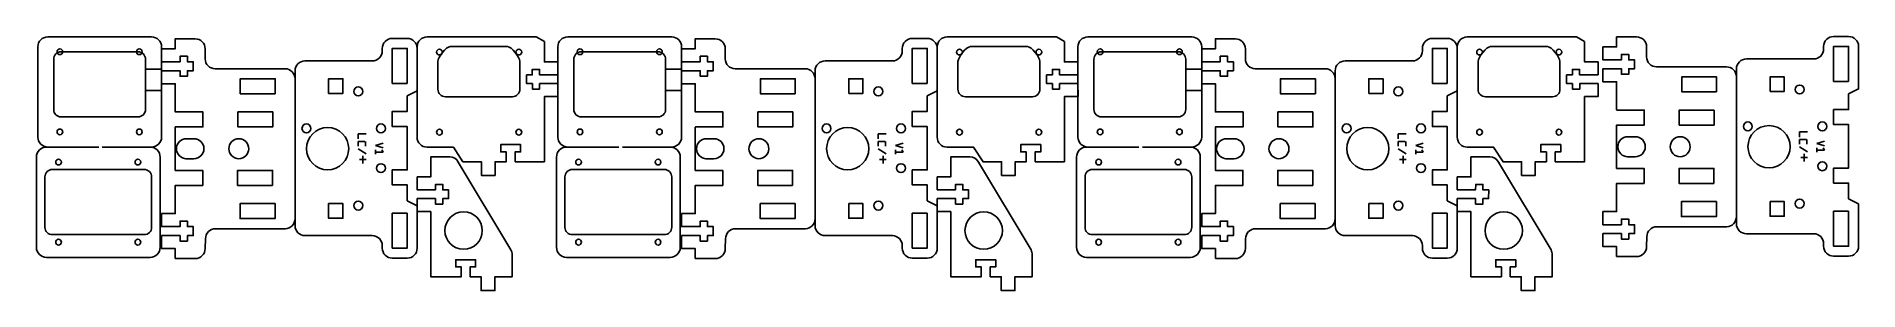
# Model space of a CAD drawing. Extents: x -203 to 531, y 132 to 234.
import ezdxf

# ---------------------------------------------------------------- set-up
doc = ezdxf.new("R2010")
doc.units = 0
doc.header["$MEASUREMENT"] = 0
doc.layers.add('LAYER_1_0', color=160, linetype='Continuous')

msp = doc.modelspace()

# ---------------------------------------------------------------- linework, layer by layer
at = {"layer": 'LAYER_1_0', "color": 1}
for p, q in [((-159.45, 220.89), (-152.99, 220.89)), ((50.09, 220.89), (56.55, 220.89)), ((259.64, 220.89), (266.09, 220.89)), ((-159.45, 212.35), (-152.99, 212.35)), ((50.09, 212.35), (56.55, 212.35)), ((259.64, 212.35), (266.09, 212.35)), ((-139.91, 192.92), (-143.06, 192.92)), ((-70.6, 194.92), (-73.78, 194.92)), ((-73.78, 194.92), (-73.78, 192.8)), ((-71.04, 191.8), (-73.78, 191.8)), ((-73.78, 191.8), (-73.78, 189.95)), ((-70.79, 191.8), (-70.79, 189.95)), ((-63.71, 191.15), (-66.76, 190.19)), ((69.63, 192.92), (66.48, 192.92)), ((138.94, 194.92), (135.76, 194.92)), ((135.76, 194.92), (135.76, 192.8)), ((138.5, 191.8), (135.76, 191.8)), ((135.76, 191.8), (135.76, 189.95)), ((138.75, 191.8), (138.75, 189.95)), ((145.83, 191.15), (142.78, 190.19)), ((279.17, 192.92), (276.03, 192.92)), ((348.48, 194.92), (345.31, 194.92)), ((345.31, 194.92), (345.31, 192.8)), ((348.04, 191.8), (345.31, 191.8)), ((345.31, 191.8), (345.31, 189.95)), ((348.29, 191.8), (348.29, 189.95)), ((355.37, 191.15), (352.33, 190.19)), ((440.84, 193.7), (437.7, 193.7)), ((510.15, 195.7), (506.98, 195.7)), ((506.98, 195.7), (506.98, 193.59)), ((509.71, 192.59), (506.98, 192.59)), ((506.98, 192.59), (506.98, 190.73)), ((509.96, 192.59), (509.96, 190.73)), ((517.04, 191.93), (514, 190.97)), ((517.04, 190.02), (514, 190.97)), ((-139.95, 184.87), (-143.25, 184.87)), ((-73.78, 188.82), (-70.6, 186.78)), ((-70.6, 184.51), (-73.23, 184.51)), ((-71.85, 186.03), (-71.85, 182.88)), ((-63.71, 189.23), (-66.76, 190.19)), ((-66.76, 188.42), (-66.76, 187.54)), ((-63.71, 187.54), (-66.76, 187.54)), ((-66.76, 187.54), (-66.76, 186.66)), ((-64.25, 188.42), (-63.71, 187.54)), ((69.59, 184.87), (66.29, 184.87)), ((135.76, 188.82), (138.94, 186.78)), ((138.94, 184.51), (136.31, 184.51)), ((137.69, 186.03), (137.69, 182.88)), ((145.83, 189.23), (142.78, 190.19)), ((142.78, 188.42), (142.78, 187.54)), ((145.83, 187.54), (142.78, 187.54)), ((142.78, 187.54), (142.78, 186.66)), ((145.29, 188.42), (145.83, 187.54)), ((279.13, 184.87), (275.83, 184.87)), ((345.31, 188.82), (348.48, 186.78)), ((348.48, 184.51), (345.85, 184.51)), ((347.23, 186.03), (347.23, 182.88)), ((355.37, 189.23), (352.33, 190.19)), ((352.33, 188.42), (352.33, 187.54)), ((355.37, 187.54), (352.33, 187.54)), ((352.33, 187.54), (352.33, 186.66)), ((354.83, 188.42), (355.37, 187.54)), ((440.8, 185.66), (437.5, 185.66)), ((506.98, 189.6), (510.15, 187.56)), ((510.15, 185.3), (507.52, 185.3)), ((508.9, 186.81), (508.9, 183.67)), ((514, 189.2), (514, 188.32)), ((517.04, 188.32), (514, 188.32)), ((514, 188.32), (514, 187.44)), ((516.5, 189.2), (517.04, 188.32))]:
    msp.add_line(p, q, dxfattribs=at)
for points in [[(-54.02, 215.18), (-54.02, 229.25), (-60.05, 229.25), (-60.05, 215.18), (-54.02, 215.18)], [(155.52, 215.18), (155.52, 229.25), (149.49, 229.25), (149.49, 215.18), (155.52, 215.18)], [(365.06, 215.18), (365.06, 229.25), (359.03, 229.25), (359.03, 215.18), (365.06, 215.18)], [(526.73, 215.96), (526.73, 230.04), (520.7, 230.04), (520.7, 215.96), (526.73, 215.96)], [(-107.2, 210.99), (-107.2, 217.02), (-121.27, 217.02), (-121.27, 210.99), (-107.2, 210.99)], [(102.34, 210.99), (102.34, 217.02), (88.27, 217.02), (88.27, 210.99), (102.34, 210.99)], [(311.88, 210.99), (311.88, 217.02), (297.81, 217.02), (297.81, 210.99), (311.88, 210.99)], [(473.55, 211.78), (473.55, 217.81), (459.48, 217.81), (459.48, 211.78), (473.55, 211.78)], [(-108.19, 203.66), (-122.26, 203.66), (-122.26, 197.63), (-108.19, 197.63), (-108.19, 203.66)], [(101.35, 203.66), (87.28, 203.66), (87.28, 197.63), (101.35, 197.63), (101.35, 203.66)], [(310.89, 203.66), (296.82, 203.66), (296.82, 197.63), (310.89, 197.63), (310.89, 203.66)], [(472.56, 204.44), (458.49, 204.44), (458.49, 198.41), (472.56, 198.41), (472.56, 204.44)], [(-108.26, 174.12), (-108.26, 180.15), (-122.33, 180.15), (-122.33, 174.12), (-108.26, 174.12)], [(101.28, 174.12), (101.28, 180.15), (87.21, 180.15), (87.21, 174.12), (101.28, 174.12)], [(310.82, 174.12), (310.82, 180.15), (296.75, 180.15), (296.75, 174.12), (310.82, 174.12)], [(472.49, 174.9), (472.49, 180.93), (458.42, 180.93), (458.42, 174.9), (472.49, 174.9)], [(-107.27, 166.78), (-121.34, 166.78), (-121.34, 160.75), (-107.27, 160.75), (-107.27, 166.78)], [(-54.02, 162.92), (-54.02, 148.85), (-60.05, 148.85), (-60.05, 162.92), (-54.02, 162.92)], [(102.27, 166.78), (88.2, 166.78), (88.2, 160.75), (102.27, 160.75), (102.27, 166.78)], [(155.52, 162.92), (155.52, 148.85), (149.49, 148.85), (149.49, 162.92), (155.52, 162.92)], [(311.81, 166.78), (297.74, 166.78), (297.74, 160.75), (311.81, 160.75), (311.81, 166.78)], [(365.06, 162.92), (365.06, 148.85), (359.03, 148.85), (359.03, 162.92), (365.06, 162.92)], [(473.48, 167.57), (459.41, 167.57), (459.41, 161.54), (473.48, 161.54), (473.48, 167.57)], [(526.73, 163.71), (526.73, 149.64), (520.7, 149.64), (520.7, 163.71), (526.73, 163.71)]]:
    msp.add_lwpolyline(points, dxfattribs=at)
for points in [[(-85.68, 211.15), (-79.92, 211.15), (-79.92, 217.02), (-85.68, 217.02)], [(123.86, 211.15), (129.62, 211.15), (129.62, 217.02), (123.86, 217.02)], [(333.4, 211.15), (339.16, 211.15), (339.16, 217.02), (333.4, 217.02)], [(495.08, 211.93), (500.83, 211.93), (500.83, 217.81), (495.08, 217.81)], [(-85.68, 166.79), (-79.92, 166.79), (-79.92, 160.91), (-85.68, 160.91)], [(123.86, 166.79), (129.62, 166.79), (129.62, 160.91), (123.86, 160.91)], [(333.4, 166.79), (339.16, 166.79), (339.16, 160.91), (333.4, 160.91)], [(495.08, 167.57), (500.83, 167.57), (500.83, 161.7), (495.08, 161.7)]]:
    msp.add_lwpolyline(points, close=True, dxfattribs=at)
for centre, radius in [((-193.95, 227.9), 1.15), ((-161.95, 227.9), 1.15), ((-41.04, 227.78), 1.15), ((-9.04, 227.78), 1.15), ((15.6, 227.9), 1.15), ((47.6, 227.9), 1.15), ((168.5, 227.78), 1.15), ((200.5, 227.78), 1.15), ((225.14, 227.9), 1.15), ((257.14, 227.9), 1.15), ((378.04, 227.78), 1.15), ((410.04, 227.78), 1.15), ((-73.74, 211.94), 1.8), ((135.8, 211.94), 1.8), ((345.34, 211.94), 1.8), ((507.01, 212.72), 1.8), ((-94.61, 197.05), 1.8), ((-64.61, 197.05), 1.8), ((114.93, 197.05), 1.8), ((144.93, 197.05), 1.8), ((324.47, 197.05), 1.8), ((354.47, 197.05), 1.8), ((486.14, 197.84), 1.8), ((516.14, 197.84), 1.8), ((-193.95, 195.66), 1.15), ((-161.95, 195.66), 1.15), ((-121.87, 188.89), 4.02), ((-86.07, 188.9), 8.5), ((-41.04, 195.53), 1.15), ((-9.04, 195.53), 1.15), ((15.6, 195.66), 1.15), ((47.6, 195.66), 1.15), ((87.68, 188.89), 4.02), ((123.47, 188.9), 8.5), ((168.5, 195.53), 1.15), ((200.5, 195.53), 1.15), ((225.14, 195.66), 1.15), ((257.14, 195.66), 1.15), ((297.22, 188.89), 4.02), ((333.01, 188.9), 8.5), ((378.04, 195.53), 1.15), ((410.04, 195.53), 1.15), ((458.89, 189.68), 4.02), ((494.68, 189.69), 8.5), ((-194.5, 183.51), 1.15), ((-162.5, 183.51), 1.15), ((15.04, 183.51), 1.15), ((47.04, 183.51), 1.15), ((224.58, 183.51), 1.15), ((256.58, 183.51), 1.15), ((516.14, 181.84), 1.8), ((-64.61, 181.05), 1.8), ((144.93, 181.05), 1.8), ((354.47, 181.05), 1.8), ((-73.74, 166), 1.8), ((-31.29, 155.93), 7.54), ((135.8, 166), 1.8), ((178.25, 155.93), 7.54), ((345.34, 166), 1.8), ((387.79, 155.93), 7.54), ((507.01, 166.78), 1.8), ((-194.5, 151.26), 1.15), ((-162.5, 151.26), 1.15), ((15.04, 151.26), 1.15), ((47.04, 151.26), 1.15), ((224.58, 151.26), 1.15), ((256.58, 151.26), 1.15)]:
    msp.add_circle(centre, radius, dxfattribs=at)
at = {"layer": 'LAYER_1_0', "color": 7}
for points, knots in [([(-176.88, 189.55), (-176.88, 189.55), (-156.99, 189.55), (-156.99, 189.55), (-154.78, 189.55), (-152.99, 191.36), (-152.99, 193.58), (-152.99, 193.58), (-152.99, 229.86), (-152.99, 229.86), (-152.99, 232.09), (-154.78, 233.89), (-156.99, 233.89), (-156.99, 233.89), (-198.85, 233.89), (-198.85, 233.89), (-201.06, 233.89), (-202.85, 232.09), (-202.85, 229.86), (-202.85, 229.86), (-202.85, 193.58), (-202.85, 193.58), (-202.85, 191.36), (-201.06, 189.55), (-198.85, 189.55)], [0, 0, 0, 0, 1, 1, 1, 2, 2, 2, 3, 3, 3, 4, 4, 4, 5, 5, 5, 6, 6, 6, 7, 7, 7, 8, 8, 8, 8]), ([(-147.47, 144.67), (-147.47, 144.67), (-139.43, 144.67), (-139.43, 144.67), (-137.21, 144.67), (-135.41, 146.47), (-135.41, 148.69), (-135.41, 148.69), (-135.29, 152.66), (-135.29, 152.66), (-135.29, 154.87), (-133.49, 156.67), (-131.27, 156.67), (-131.27, 156.67), (-103.12, 156.67), (-103.12, 156.67), (-100.91, 156.67), (-99.22, 158.53), (-99.22, 160.75), (-99.22, 160.75), (-99.22, 217.04), (-99.22, 217.04), (-99.22, 219.26), (-101.02, 221.05), (-103.24, 221.05), (-103.24, 221.05), (-131.39, 221.05), (-131.39, 221.05), (-133.61, 221.05), (-135.41, 222.85), (-135.41, 225.07), (-135.41, 225.07), (-135.41, 229.09), (-135.41, 229.09), (-135.41, 231.31), (-137.21, 233.11), (-139.43, 233.11), (-139.43, 233.11), (-147.47, 233.11), (-147.47, 233.11), (-147.47, 233.11), (-147.47, 229.09), (-147.47, 229.09), (-147.47, 229.09), (-152.99, 229.09), (-152.99, 229.09), (-152.99, 229.09), (-152.99, 223.85), (-152.99, 223.85), (-152.99, 223.85), (-145.52, 223.85), (-145.52, 223.85), (-145.52, 223.85), (-145.52, 226.08), (-145.52, 226.08), (-145.52, 226.08), (-142.58, 226.08), (-142.58, 226.08), (-142.58, 226.08), (-142.58, 223.85), (-142.58, 223.85), (-142.58, 223.85), (-140.22, 223.85), (-140.22, 223.85), (-140.22, 223.85), (-140.22, 220.27), (-140.22, 220.27), (-140.22, 220.27), (-142.58, 220.27), (-142.58, 220.27), (-142.58, 220.27), (-142.58, 218.04), (-142.58, 218.04), (-142.58, 218.04), (-145.52, 218.04), (-145.52, 218.04), (-145.52, 218.04), (-145.52, 220.27), (-145.52, 220.27), (-145.52, 220.27), (-152.99, 220.27), (-152.99, 220.27), (-152.99, 220.27), (-152.99, 215.03), (-152.99, 215.03), (-152.99, 215.03), (-147.47, 215.03), (-147.47, 215.03), (-147.47, 215.03), (-147.47, 203.72), (-147.47, 203.72), (-147.47, 203.72), (-147.46, 203.66), (-147.46, 203.66), (-147.46, 203.66), (-136.33, 203.66), (-136.33, 203.66), (-136.33, 203.66), (-136.33, 197.63), (-136.33, 197.63), (-136.33, 197.63), (-147.46, 197.63), (-147.46, 197.63), (-147.46, 197.63), (-147.47, 197.53), (-147.47, 197.53), (-147.47, 197.53), (-147.47, 180.15), (-147.47, 180.15), (-147.47, 180.15), (-136.4, 180.15), (-136.4, 180.15), (-136.4, 180.15), (-136.4, 174.12), (-136.4, 174.12), (-136.4, 174.12), (-147.47, 174.12), (-147.47, 174.12), (-147.47, 174.12), (-147.47, 162.76), (-147.47, 162.76), (-147.47, 162.76), (-152.99, 162.76), (-152.99, 162.76), (-152.99, 162.76), (-152.99, 157.51), (-152.99, 157.51), (-152.99, 157.51), (-145.52, 157.51), (-145.52, 157.51), (-145.52, 157.51), (-145.52, 159.75), (-145.52, 159.75), (-145.52, 159.75), (-142.58, 159.75), (-142.58, 159.75), (-142.58, 159.75), (-142.58, 157.51), (-142.58, 157.51), (-142.58, 157.51), (-140.22, 157.51), (-140.22, 157.51), (-140.22, 157.51), (-140.22, 153.94), (-140.22, 153.94), (-140.22, 153.94), (-142.58, 153.94), (-142.58, 153.94), (-142.58, 153.94), (-142.58, 151.71), (-142.58, 151.71), (-142.58, 151.71), (-145.52, 151.71), (-145.52, 151.71), (-145.52, 151.71), (-145.52, 153.94), (-145.52, 153.94), (-145.52, 153.94), (-152.99, 153.94), (-152.99, 153.94), (-152.99, 153.94), (-152.99, 148.69), (-152.99, 148.69), (-152.99, 148.69), (-147.47, 148.69), (-147.47, 148.69), (-147.47, 148.69), (-147.47, 144.67), (-147.47, 144.67)], [0, 0, 0, 0, 1, 1, 1, 2, 2, 2, 3, 3, 3, 4, 4, 4, 5, 5, 5, 6, 6, 6, 7, 7, 7, 8, 8, 8, 9, 9, 9, 10, 10, 10, 11, 11, 11, 12, 12, 12, 13, 13, 13, 14, 14, 14, 15, 15, 15, 16, 16, 16, 17, 17, 17, 18, 18, 18, 19, 19, 19, 20, 20, 20, 21, 21, 21, 22, 22, 22, 23, 23, 23, 24, 24, 24, 25, 25, 25, 26, 26, 26, 27, 27, 27, 28, 28, 28, 29, 29, 29, 30, 30, 30, 31, 31, 31, 32, 32, 32, 33, 33, 33, 34, 34, 34, 35, 35, 35, 36, 36, 36, 37, 37, 37, 38, 38, 38, 39, 39, 39, 40, 40, 40, 41, 41, 41, 42, 42, 42, 43, 43, 43, 44, 44, 44, 45, 45, 45, 46, 46, 46, 47, 47, 47, 48, 48, 48, 49, 49, 49, 50, 50, 50, 51, 51, 51, 52, 52, 52, 53, 53, 53, 54, 54, 54, 55, 55, 55, 56, 56, 56, 56]), ([(-60.05, 144.83), (-61.12, 144.83), (-62.14, 145.26), (-62.89, 146.01), (-63.65, 146.77), (-64.07, 147.79), (-64.07, 148.85), (-64.07, 148.85), (-64.07, 149.86), (-64.07, 149.86), (-64.07, 152.08), (-65.87, 153.88), (-68.09, 153.88), (-68.09, 153.88), (-95.2, 153.88), (-95.2, 153.88), (-97.42, 153.88), (-99.22, 155.68), (-99.22, 157.9), (-99.22, 157.9), (-99.22, 220.21), (-99.22, 220.21), (-99.22, 220.21), (-99.21, 220.21), (-99.21, 220.21), (-99.21, 222.43), (-97.41, 224.23), (-95.2, 224.23), (-95.2, 224.23), (-68.09, 224.23), (-68.09, 224.23), (-65.87, 224.23), (-64.07, 226.03), (-64.07, 228.25), (-64.07, 228.25), (-64.07, 229.25), (-64.07, 229.25), (-64.07, 230.32), (-63.65, 231.34), (-62.89, 232.09), (-62.14, 232.85), (-61.12, 233.27), (-60.05, 233.27), (-60.05, 233.27), (-54.02, 233.27), (-54.02, 233.27), (-51.8, 233.27), (-50, 231.47), (-50, 229.25), (-50, 229.25), (-50, 212.2), (-50, 212.2), (-50, 212.2), (-54.02, 210.16), (-54.02, 210.16), (-54.02, 210.16), (-54.02, 203.88), (-54.02, 203.88), (-54.02, 203.88), (-60.05, 203.88), (-60.05, 203.88), (-60.05, 203.88), (-60.05, 197.79), (-60.05, 197.79), (-60.05, 197.79), (-54.02, 197.79), (-54.02, 197.79), (-54.02, 197.79), (-54.02, 180.31), (-54.02, 180.31), (-54.02, 180.31), (-60.05, 180.31), (-60.05, 180.31), (-60.05, 180.31), (-60.05, 174.28), (-60.05, 174.28), (-60.05, 174.28), (-54.02, 174.28), (-54.02, 174.28), (-54.02, 174.28), (-54.02, 167.95), (-54.02, 167.95), (-54.02, 167.95), (-50, 165.91), (-50, 165.91), (-50, 165.91), (-50, 148.85), (-50, 148.85), (-50, 146.63), (-51.8, 144.83), (-54.02, 144.83), (-54.02, 144.83), (-60.05, 144.83), (-60.05, 144.83)], [0, 0, 0, 0, 1, 1, 1, 2, 2, 2, 3, 3, 3, 4, 4, 4, 5, 5, 5, 6, 6, 6, 7, 7, 7, 8, 8, 8, 9, 9, 9, 10, 10, 10, 11, 11, 11, 12, 12, 12, 13, 13, 13, 14, 14, 14, 15, 15, 15, 16, 16, 16, 17, 17, 17, 18, 18, 18, 19, 19, 19, 20, 20, 20, 21, 21, 21, 22, 22, 22, 23, 23, 23, 24, 24, 24, 25, 25, 25, 26, 26, 26, 27, 27, 27, 28, 28, 28, 29, 29, 29, 30, 30, 30, 31, 31, 31, 31]), ([(-10.55, 183.64), (-10.55, 183.64), (1.24, 183.64), (1.24, 183.64), (1.24, 183.64), (1.24, 209.88), (1.24, 209.88), (1.24, 209.88), (6.72, 209.89), (6.72, 209.89), (6.72, 209.89), (6.71, 215.09), (6.71, 215.09), (6.71, 215.09), (-0.7, 215.07), (-0.7, 215.07), (-0.7, 215.07), (-0.69, 212.86), (-0.69, 212.86), (-0.69, 212.86), (-3.6, 212.85), (-3.6, 212.85), (-3.6, 212.85), (-3.6, 215.06), (-3.6, 215.06), (-3.6, 215.06), (-5.94, 215.06), (-5.94, 215.06), (-5.94, 215.06), (-5.95, 218.6), (-5.95, 218.6), (-5.95, 218.6), (-3.61, 218.6), (-3.61, 218.6), (-3.61, 218.6), (-3.62, 220.81), (-3.62, 220.81), (-3.62, 220.81), (-0.71, 220.82), (-0.71, 220.82), (-0.71, 220.82), (-0.7, 218.61), (-0.7, 218.61), (-0.7, 218.61), (6.7, 218.63), (6.7, 218.63), (6.7, 218.63), (6.69, 223.82), (6.69, 223.82), (6.69, 223.82), (1.24, 223.81), (1.24, 223.81), (1.24, 223.81), (1.24, 231.97), (1.24, 231.97), (1.24, 231.97), (-2.01, 233.87), (-2.01, 233.87), (-2.01, 233.87), (-46, 233.87), (-46, 233.87), (-46, 233.87), (-46, 233.89), (-46, 233.89), (-48.21, 233.89), (-50, 232.09), (-50, 229.86), (-50, 229.86), (-50.03, 193.49), (-50.03, 193.49), (-50.03, 191.28), (-48.23, 189.49), (-46, 189.49), (-46, 189.49), (-35.38, 189.49), (-35.38, 189.49), (-35.38, 189.49), (-31.55, 183.64), (-31.55, 183.64), (-31.55, 183.64), (-24.09, 183.64), (-24.09, 183.64), (-24.09, 183.64), (-24.09, 183.62), (-24.09, 183.62), (-24.09, 183.62), (-24.09, 178.12), (-24.09, 178.12), (-24.09, 178.12), (-18.58, 178.12), (-18.58, 178.12), (-18.58, 178.12), (-18.58, 183.62), (-18.58, 183.62), (-18.58, 183.62), (-18.58, 183.64), (-18.58, 183.64), (-18.58, 183.64), (-14.13, 183.64), (-14.13, 183.64), (-14.13, 183.64), (-14.13, 187.59), (-14.13, 187.59), (-14.13, 187.59), (-16.36, 187.59), (-16.36, 187.59), (-16.36, 187.59), (-16.36, 190.53), (-16.36, 190.53), (-16.36, 190.53), (-8.32, 190.53), (-8.32, 190.53), (-8.32, 190.53), (-8.32, 187.59), (-8.32, 187.59), (-8.32, 187.59), (-10.55, 187.59), (-10.55, 187.59), (-10.55, 187.59), (-10.55, 183.64), (-10.55, 183.64)], [0, 0, 0, 0, 1, 1, 1, 2, 2, 2, 3, 3, 3, 4, 4, 4, 5, 5, 5, 6, 6, 6, 7, 7, 7, 8, 8, 8, 9, 9, 9, 10, 10, 10, 11, 11, 11, 12, 12, 12, 13, 13, 13, 14, 14, 14, 15, 15, 15, 16, 16, 16, 17, 17, 17, 18, 18, 18, 19, 19, 19, 20, 20, 20, 21, 21, 21, 22, 22, 22, 23, 23, 23, 24, 24, 24, 25, 25, 25, 26, 26, 26, 27, 27, 27, 28, 28, 28, 29, 29, 29, 30, 30, 30, 31, 31, 31, 32, 32, 32, 33, 33, 33, 34, 34, 34, 35, 35, 35, 36, 36, 36, 37, 37, 37, 38, 38, 38, 39, 39, 39, 40, 40, 40, 40]), ([(32.66, 189.55), (32.66, 189.55), (52.55, 189.55), (52.55, 189.55), (54.76, 189.55), (56.55, 191.36), (56.55, 193.58), (56.55, 193.58), (56.55, 229.86), (56.55, 229.86), (56.55, 232.09), (54.76, 233.89), (52.55, 233.89), (52.55, 233.89), (10.69, 233.89), (10.69, 233.89), (8.48, 233.89), (6.69, 232.09), (6.69, 229.86), (6.69, 229.86), (6.69, 193.58), (6.69, 193.58), (6.69, 191.36), (8.48, 189.55), (10.69, 189.55)], [0, 0, 0, 0, 1, 1, 1, 2, 2, 2, 3, 3, 3, 4, 4, 4, 5, 5, 5, 6, 6, 6, 7, 7, 7, 8, 8, 8, 8]), ([(62.07, 144.67), (62.07, 144.67), (70.11, 144.67), (70.11, 144.67), (72.34, 144.67), (74.13, 146.47), (74.13, 148.69), (74.13, 148.69), (74.25, 152.65), (74.25, 152.65), (74.25, 154.87), (76.05, 156.67), (78.27, 156.67), (78.27, 156.67), (106.42, 156.67), (106.42, 156.67), (108.64, 156.67), (110.32, 158.53), (110.32, 160.75), (110.32, 160.75), (110.32, 217.04), (110.32, 217.04), (110.32, 219.26), (108.52, 221.05), (106.3, 221.05), (106.3, 221.05), (78.15, 221.05), (78.15, 221.05), (75.93, 221.05), (74.13, 222.85), (74.13, 225.07), (74.13, 225.07), (74.13, 229.09), (74.13, 229.09), (74.13, 231.31), (72.34, 233.11), (70.11, 233.11), (70.11, 233.11), (62.07, 233.11), (62.07, 233.11), (62.07, 233.11), (62.07, 229.09), (62.07, 229.09), (62.07, 229.09), (56.55, 229.09), (56.55, 229.09), (56.55, 229.09), (56.55, 223.85), (56.55, 223.85), (56.55, 223.85), (64.02, 223.85), (64.02, 223.85), (64.02, 223.85), (64.02, 226.08), (64.02, 226.08), (64.02, 226.08), (66.96, 226.08), (66.96, 226.08), (66.96, 226.08), (66.96, 223.85), (66.96, 223.85), (66.96, 223.85), (69.32, 223.85), (69.32, 223.85), (69.32, 223.85), (69.32, 220.27), (69.32, 220.27), (69.32, 220.27), (66.96, 220.27), (66.96, 220.27), (66.96, 220.27), (66.96, 218.04), (66.96, 218.04), (66.96, 218.04), (64.02, 218.04), (64.02, 218.04), (64.02, 218.04), (64.02, 220.27), (64.02, 220.27), (64.02, 220.27), (56.55, 220.27), (56.55, 220.27), (56.55, 220.27), (56.55, 215.03), (56.55, 215.03), (56.55, 215.03), (62.07, 215.03), (62.07, 215.03), (62.07, 215.03), (62.07, 203.72), (62.07, 203.72), (62.07, 203.72), (62.08, 203.66), (62.08, 203.66), (62.08, 203.66), (73.21, 203.66), (73.21, 203.66), (73.21, 203.66), (73.21, 197.63), (73.21, 197.63), (73.21, 197.63), (62.08, 197.63), (62.08, 197.63), (62.08, 197.63), (62.07, 197.53), (62.07, 197.53), (62.07, 197.53), (62.07, 180.15), (62.07, 180.15), (62.07, 180.15), (73.14, 180.15), (73.14, 180.15), (73.14, 180.15), (73.14, 174.12), (73.14, 174.12), (73.14, 174.12), (62.07, 174.12), (62.07, 174.12), (62.07, 174.12), (62.07, 162.76), (62.07, 162.76), (62.07, 162.76), (56.55, 162.76), (56.55, 162.76), (56.55, 162.76), (56.55, 157.51), (56.55, 157.51), (56.55, 157.51), (64.02, 157.51), (64.02, 157.51), (64.02, 157.51), (64.02, 159.75), (64.02, 159.75), (64.02, 159.75), (66.96, 159.75), (66.96, 159.75), (66.96, 159.75), (66.96, 157.51), (66.96, 157.51), (66.96, 157.51), (69.32, 157.51), (69.32, 157.51), (69.32, 157.51), (69.32, 153.94), (69.32, 153.94), (69.32, 153.94), (66.96, 153.94), (66.96, 153.94), (66.96, 153.94), (66.96, 151.71), (66.96, 151.71), (66.96, 151.71), (64.02, 151.71), (64.02, 151.71), (64.02, 151.71), (64.02, 153.94), (64.02, 153.94), (64.02, 153.94), (56.55, 153.94), (56.55, 153.94), (56.55, 153.94), (56.55, 148.69), (56.55, 148.69), (56.55, 148.69), (62.07, 148.69), (62.07, 148.69), (62.07, 148.69), (62.07, 144.67), (62.07, 144.67)], [0, 0, 0, 0, 1, 1, 1, 2, 2, 2, 3, 3, 3, 4, 4, 4, 5, 5, 5, 6, 6, 6, 7, 7, 7, 8, 8, 8, 9, 9, 9, 10, 10, 10, 11, 11, 11, 12, 12, 12, 13, 13, 13, 14, 14, 14, 15, 15, 15, 16, 16, 16, 17, 17, 17, 18, 18, 18, 19, 19, 19, 20, 20, 20, 21, 21, 21, 22, 22, 22, 23, 23, 23, 24, 24, 24, 25, 25, 25, 26, 26, 26, 27, 27, 27, 28, 28, 28, 29, 29, 29, 30, 30, 30, 31, 31, 31, 32, 32, 32, 33, 33, 33, 34, 34, 34, 35, 35, 35, 36, 36, 36, 37, 37, 37, 38, 38, 38, 39, 39, 39, 40, 40, 40, 41, 41, 41, 42, 42, 42, 43, 43, 43, 44, 44, 44, 45, 45, 45, 46, 46, 46, 47, 47, 47, 48, 48, 48, 49, 49, 49, 50, 50, 50, 51, 51, 51, 52, 52, 52, 53, 53, 53, 54, 54, 54, 55, 55, 55, 56, 56, 56, 56]), ([(149.49, 144.83), (148.42, 144.83), (147.4, 145.26), (146.65, 146.01), (145.89, 146.77), (145.47, 147.79), (145.47, 148.85), (145.47, 148.85), (145.47, 149.86), (145.47, 149.86), (145.47, 152.08), (143.67, 153.88), (141.45, 153.88), (141.45, 153.88), (114.34, 153.88), (114.34, 153.88), (112.12, 153.88), (110.32, 155.68), (110.32, 157.9), (110.32, 157.9), (110.32, 220.21), (110.32, 220.21), (110.32, 220.21), (110.33, 220.21), (110.33, 220.21), (110.33, 222.43), (112.13, 224.23), (114.35, 224.23), (114.35, 224.23), (141.45, 224.23), (141.45, 224.23), (143.67, 224.23), (145.47, 226.03), (145.47, 228.25), (145.47, 228.25), (145.47, 229.25), (145.47, 229.25), (145.47, 230.32), (145.89, 231.34), (146.65, 232.09), (147.4, 232.85), (148.42, 233.27), (149.49, 233.27), (149.49, 233.27), (155.52, 233.27), (155.52, 233.27), (157.74, 233.27), (159.54, 231.47), (159.54, 229.25), (159.54, 229.25), (159.54, 212.2), (159.54, 212.2), (159.54, 212.2), (155.52, 210.16), (155.52, 210.16), (155.52, 210.16), (155.52, 203.88), (155.52, 203.88), (155.52, 203.88), (149.49, 203.88), (149.49, 203.88), (149.49, 203.88), (149.49, 197.79), (149.49, 197.79), (149.49, 197.79), (155.52, 197.79), (155.52, 197.79), (155.52, 197.79), (155.52, 180.31), (155.52, 180.31), (155.52, 180.31), (149.49, 180.31), (149.49, 180.31), (149.49, 180.31), (149.49, 174.28), (149.49, 174.28), (149.49, 174.28), (155.52, 174.28), (155.52, 174.28), (155.52, 174.28), (155.52, 167.95), (155.52, 167.95), (155.52, 167.95), (159.54, 165.91), (159.54, 165.91), (159.54, 165.91), (159.54, 148.85), (159.54, 148.85), (159.54, 146.63), (157.74, 144.83), (155.52, 144.83), (155.52, 144.83), (149.49, 144.83), (149.49, 144.83)], [0, 0, 0, 0, 1, 1, 1, 2, 2, 2, 3, 3, 3, 4, 4, 4, 5, 5, 5, 6, 6, 6, 7, 7, 7, 8, 8, 8, 9, 9, 9, 10, 10, 10, 11, 11, 11, 12, 12, 12, 13, 13, 13, 14, 14, 14, 15, 15, 15, 16, 16, 16, 17, 17, 17, 18, 18, 18, 19, 19, 19, 20, 20, 20, 21, 21, 21, 22, 22, 22, 23, 23, 23, 24, 24, 24, 25, 25, 25, 26, 26, 26, 27, 27, 27, 28, 28, 28, 29, 29, 29, 30, 30, 30, 31, 31, 31, 31]), ([(198.99, 183.64), (198.99, 183.64), (210.79, 183.64), (210.79, 183.64), (210.79, 183.64), (210.79, 209.88), (210.79, 209.88), (210.79, 209.88), (216.26, 209.89), (216.26, 209.89), (216.26, 209.89), (216.25, 215.09), (216.25, 215.09), (216.25, 215.09), (208.85, 215.07), (208.85, 215.07), (208.85, 215.07), (208.85, 212.86), (208.85, 212.86), (208.85, 212.86), (205.94, 212.85), (205.94, 212.85), (205.94, 212.85), (205.94, 215.06), (205.94, 215.06), (205.94, 215.06), (203.6, 215.06), (203.6, 215.06), (203.6, 215.06), (203.59, 218.6), (203.59, 218.6), (203.59, 218.6), (205.93, 218.6), (205.93, 218.6), (205.93, 218.6), (205.92, 220.81), (205.92, 220.81), (205.92, 220.81), (208.83, 220.82), (208.83, 220.82), (208.83, 220.82), (208.84, 218.61), (208.84, 218.61), (208.84, 218.61), (216.24, 218.63), (216.24, 218.63), (216.24, 218.63), (216.23, 223.82), (216.23, 223.82), (216.23, 223.82), (210.79, 223.81), (210.79, 223.81), (210.79, 223.81), (210.79, 231.97), (210.79, 231.97), (210.79, 231.97), (207.53, 233.87), (207.53, 233.87), (207.53, 233.87), (163.54, 233.87), (163.54, 233.87), (163.54, 233.87), (163.54, 233.89), (163.54, 233.89), (161.34, 233.89), (159.54, 232.09), (159.54, 229.86), (159.54, 229.86), (159.51, 193.49), (159.51, 193.49), (159.51, 191.28), (161.31, 189.49), (163.54, 189.49), (163.54, 189.49), (174.16, 189.49), (174.16, 189.49), (174.16, 189.49), (177.99, 183.64), (177.99, 183.64), (177.99, 183.64), (185.45, 183.64), (185.45, 183.64), (185.45, 183.64), (185.45, 183.62), (185.45, 183.62), (185.45, 183.62), (185.45, 178.12), (185.45, 178.12), (185.45, 178.12), (190.96, 178.12), (190.96, 178.12), (190.96, 178.12), (190.96, 183.62), (190.96, 183.62), (190.96, 183.62), (190.96, 183.64), (190.96, 183.64), (190.96, 183.64), (195.41, 183.64), (195.41, 183.64), (195.41, 183.64), (195.41, 187.59), (195.41, 187.59), (195.41, 187.59), (193.18, 187.59), (193.18, 187.59), (193.18, 187.59), (193.18, 190.53), (193.18, 190.53), (193.18, 190.53), (201.22, 190.53), (201.22, 190.53), (201.22, 190.53), (201.22, 187.59), (201.22, 187.59), (201.22, 187.59), (198.99, 187.59), (198.99, 187.59), (198.99, 187.59), (198.99, 183.64), (198.99, 183.64)], [0, 0, 0, 0, 1, 1, 1, 2, 2, 2, 3, 3, 3, 4, 4, 4, 5, 5, 5, 6, 6, 6, 7, 7, 7, 8, 8, 8, 9, 9, 9, 10, 10, 10, 11, 11, 11, 12, 12, 12, 13, 13, 13, 14, 14, 14, 15, 15, 15, 16, 16, 16, 17, 17, 17, 18, 18, 18, 19, 19, 19, 20, 20, 20, 21, 21, 21, 22, 22, 22, 23, 23, 23, 24, 24, 24, 25, 25, 25, 26, 26, 26, 27, 27, 27, 28, 28, 28, 29, 29, 29, 30, 30, 30, 31, 31, 31, 32, 32, 32, 33, 33, 33, 34, 34, 34, 35, 35, 35, 36, 36, 36, 37, 37, 37, 38, 38, 38, 39, 39, 39, 40, 40, 40, 40]), ([(242.2, 189.55), (242.2, 189.55), (262.09, 189.55), (262.09, 189.55), (264.3, 189.55), (266.09, 191.36), (266.09, 193.58), (266.09, 193.58), (266.09, 229.86), (266.09, 229.86), (266.09, 232.09), (264.3, 233.89), (262.09, 233.89), (262.09, 233.89), (220.23, 233.89), (220.23, 233.89), (218.03, 233.89), (216.23, 232.09), (216.23, 229.86), (216.23, 229.86), (216.23, 193.58), (216.23, 193.58), (216.23, 191.36), (218.03, 189.55), (220.23, 189.55)], [0, 0, 0, 0, 1, 1, 1, 2, 2, 2, 3, 3, 3, 4, 4, 4, 5, 5, 5, 6, 6, 6, 7, 7, 7, 8, 8, 8, 8]), ([(271.61, 144.67), (271.61, 144.67), (279.65, 144.67), (279.65, 144.67), (281.88, 144.67), (283.68, 146.47), (283.68, 148.69), (283.68, 148.69), (283.79, 152.66), (283.79, 152.66), (283.79, 154.87), (285.59, 156.67), (287.81, 156.67), (287.81, 156.67), (315.96, 156.67), (315.96, 156.67), (318.18, 156.67), (319.86, 158.53), (319.86, 160.75), (319.86, 160.75), (319.86, 217.04), (319.86, 217.04), (319.86, 219.26), (318.07, 221.05), (315.85, 221.05), (315.85, 221.05), (287.7, 221.05), (287.7, 221.05), (285.48, 221.05), (283.68, 222.85), (283.68, 225.07), (283.68, 225.07), (283.68, 229.09), (283.68, 229.09), (283.68, 231.31), (281.88, 233.11), (279.65, 233.11), (279.65, 233.11), (271.61, 233.11), (271.61, 233.11), (271.61, 233.11), (271.61, 229.09), (271.61, 229.09), (271.61, 229.09), (266.09, 229.09), (266.09, 229.09), (266.09, 229.09), (266.09, 223.85), (266.09, 223.85), (266.09, 223.85), (273.56, 223.85), (273.56, 223.85), (273.56, 223.85), (273.56, 226.08), (273.56, 226.08), (273.56, 226.08), (276.5, 226.08), (276.5, 226.08), (276.5, 226.08), (276.5, 223.85), (276.5, 223.85), (276.5, 223.85), (278.86, 223.85), (278.86, 223.85), (278.86, 223.85), (278.86, 220.27), (278.86, 220.27), (278.86, 220.27), (276.5, 220.27), (276.5, 220.27), (276.5, 220.27), (276.5, 218.04), (276.5, 218.04), (276.5, 218.04), (273.56, 218.04), (273.56, 218.04), (273.56, 218.04), (273.56, 220.27), (273.56, 220.27), (273.56, 220.27), (266.09, 220.27), (266.09, 220.27), (266.09, 220.27), (266.09, 215.03), (266.09, 215.03), (266.09, 215.03), (271.61, 215.03), (271.61, 215.03), (271.61, 215.03), (271.61, 203.72), (271.61, 203.72), (271.61, 203.72), (271.62, 203.66), (271.62, 203.66), (271.62, 203.66), (282.75, 203.66), (282.75, 203.66), (282.75, 203.66), (282.75, 197.63), (282.75, 197.63), (282.75, 197.63), (271.62, 197.63), (271.62, 197.63), (271.62, 197.63), (271.61, 197.53), (271.61, 197.53), (271.61, 197.53), (271.61, 180.15), (271.61, 180.15), (271.61, 180.15), (282.69, 180.15), (282.69, 180.15), (282.69, 180.15), (282.69, 174.12), (282.69, 174.12), (282.69, 174.12), (271.61, 174.12), (271.61, 174.12), (271.61, 174.12), (271.61, 162.76), (271.61, 162.76), (271.61, 162.76), (266.09, 162.76), (266.09, 162.76), (266.09, 162.76), (266.09, 157.51), (266.09, 157.51), (266.09, 157.51), (273.56, 157.51), (273.56, 157.51), (273.56, 157.51), (273.56, 159.75), (273.56, 159.75), (273.56, 159.75), (276.5, 159.75), (276.5, 159.75), (276.5, 159.75), (276.5, 157.51), (276.5, 157.51), (276.5, 157.51), (278.86, 157.51), (278.86, 157.51), (278.86, 157.51), (278.86, 153.94), (278.86, 153.94), (278.86, 153.94), (276.5, 153.94), (276.5, 153.94), (276.5, 153.94), (276.5, 151.71), (276.5, 151.71), (276.5, 151.71), (273.56, 151.71), (273.56, 151.71), (273.56, 151.71), (273.56, 153.94), (273.56, 153.94), (273.56, 153.94), (266.09, 153.94), (266.09, 153.94), (266.09, 153.94), (266.09, 148.69), (266.09, 148.69), (266.09, 148.69), (271.61, 148.69), (271.61, 148.69), (271.61, 148.69), (271.61, 144.67), (271.61, 144.67)], [0, 0, 0, 0, 1, 1, 1, 2, 2, 2, 3, 3, 3, 4, 4, 4, 5, 5, 5, 6, 6, 6, 7, 7, 7, 8, 8, 8, 9, 9, 9, 10, 10, 10, 11, 11, 11, 12, 12, 12, 13, 13, 13, 14, 14, 14, 15, 15, 15, 16, 16, 16, 17, 17, 17, 18, 18, 18, 19, 19, 19, 20, 20, 20, 21, 21, 21, 22, 22, 22, 23, 23, 23, 24, 24, 24, 25, 25, 25, 26, 26, 26, 27, 27, 27, 28, 28, 28, 29, 29, 29, 30, 30, 30, 31, 31, 31, 32, 32, 32, 33, 33, 33, 34, 34, 34, 35, 35, 35, 36, 36, 36, 37, 37, 37, 38, 38, 38, 39, 39, 39, 40, 40, 40, 41, 41, 41, 42, 42, 42, 43, 43, 43, 44, 44, 44, 45, 45, 45, 46, 46, 46, 47, 47, 47, 48, 48, 48, 49, 49, 49, 50, 50, 50, 51, 51, 51, 52, 52, 52, 53, 53, 53, 54, 54, 54, 55, 55, 55, 56, 56, 56, 56]), ([(359.03, 144.83), (357.97, 144.83), (356.94, 145.26), (356.19, 146.01), (355.43, 146.77), (355.01, 147.79), (355.01, 148.85), (355.01, 148.85), (355.01, 149.86), (355.01, 149.86), (355.01, 152.08), (353.21, 153.88), (350.99, 153.88), (350.99, 153.88), (323.88, 153.88), (323.88, 153.88), (321.66, 153.88), (319.86, 155.68), (319.86, 157.9), (319.86, 157.9), (319.86, 220.21), (319.86, 220.21), (319.86, 220.21), (319.87, 220.21), (319.87, 220.21), (319.87, 222.43), (321.67, 224.23), (323.89, 224.23), (323.89, 224.23), (350.99, 224.23), (350.99, 224.23), (353.21, 224.23), (355.01, 226.03), (355.01, 228.25), (355.01, 228.25), (355.01, 229.25), (355.01, 229.25), (355.01, 230.32), (355.43, 231.34), (356.19, 232.09), (356.94, 232.85), (357.97, 233.27), (359.03, 233.27), (359.03, 233.27), (365.06, 233.27), (365.06, 233.27), (367.28, 233.27), (369.08, 231.47), (369.08, 229.25), (369.08, 229.25), (369.08, 212.2), (369.08, 212.2), (369.08, 212.2), (365.06, 210.16), (365.06, 210.16), (365.06, 210.16), (365.06, 203.88), (365.06, 203.88), (365.06, 203.88), (359.03, 203.88), (359.03, 203.88), (359.03, 203.88), (359.03, 197.79), (359.03, 197.79), (359.03, 197.79), (365.06, 197.79), (365.06, 197.79), (365.06, 197.79), (365.06, 180.31), (365.06, 180.31), (365.06, 180.31), (359.03, 180.31), (359.03, 180.31), (359.03, 180.31), (359.03, 174.28), (359.03, 174.28), (359.03, 174.28), (365.06, 174.28), (365.06, 174.28), (365.06, 174.28), (365.06, 167.95), (365.06, 167.95), (365.06, 167.95), (369.08, 165.91), (369.08, 165.91), (369.08, 165.91), (369.08, 148.85), (369.08, 148.85), (369.08, 146.63), (367.28, 144.83), (365.06, 144.83), (365.06, 144.83), (359.03, 144.83), (359.03, 144.83)], [0, 0, 0, 0, 1, 1, 1, 2, 2, 2, 3, 3, 3, 4, 4, 4, 5, 5, 5, 6, 6, 6, 7, 7, 7, 8, 8, 8, 9, 9, 9, 10, 10, 10, 11, 11, 11, 12, 12, 12, 13, 13, 13, 14, 14, 14, 15, 15, 15, 16, 16, 16, 17, 17, 17, 18, 18, 18, 19, 19, 19, 20, 20, 20, 21, 21, 21, 22, 22, 22, 23, 23, 23, 24, 24, 24, 25, 25, 25, 26, 26, 26, 27, 27, 27, 28, 28, 28, 29, 29, 29, 30, 30, 30, 31, 31, 31, 31]), ([(408.53, 183.64), (408.53, 183.64), (420.33, 183.64), (420.33, 183.64), (420.33, 183.64), (420.33, 209.88), (420.33, 209.88), (420.33, 209.88), (425.8, 209.89), (425.8, 209.89), (425.8, 209.89), (425.79, 215.09), (425.79, 215.09), (425.79, 215.09), (418.39, 215.07), (418.39, 215.07), (418.39, 215.07), (418.39, 212.86), (418.39, 212.86), (418.39, 212.86), (415.48, 212.85), (415.48, 212.85), (415.48, 212.85), (415.48, 215.06), (415.48, 215.06), (415.48, 215.06), (413.14, 215.06), (413.14, 215.06), (413.14, 215.06), (413.13, 218.6), (413.13, 218.6), (413.13, 218.6), (415.47, 218.6), (415.47, 218.6), (415.47, 218.6), (415.47, 220.81), (415.47, 220.81), (415.47, 220.81), (418.37, 220.82), (418.37, 220.82), (418.37, 220.82), (418.38, 218.61), (418.38, 218.61), (418.38, 218.61), (425.78, 218.63), (425.78, 218.63), (425.78, 218.63), (425.77, 223.82), (425.77, 223.82), (425.77, 223.82), (420.33, 223.81), (420.33, 223.81), (420.33, 223.81), (420.33, 231.97), (420.33, 231.97), (420.33, 231.97), (417.07, 233.87), (417.07, 233.87), (417.07, 233.87), (373.09, 233.87), (373.09, 233.87), (373.09, 233.87), (373.09, 233.89), (373.09, 233.89), (370.88, 233.89), (369.09, 232.09), (369.09, 229.86), (369.09, 229.86), (369.05, 193.49), (369.05, 193.49), (369.05, 191.28), (370.86, 189.49), (373.09, 189.49), (373.09, 189.49), (383.7, 189.49), (383.7, 189.49), (383.7, 189.49), (387.53, 183.64), (387.53, 183.64), (387.53, 183.64), (395, 183.64), (395, 183.64), (395, 183.64), (395, 183.62), (395, 183.62), (395, 183.62), (395, 178.12), (395, 178.12), (395, 178.12), (400.5, 178.12), (400.5, 178.12), (400.5, 178.12), (400.5, 183.62), (400.5, 183.62), (400.5, 183.62), (400.5, 183.64), (400.5, 183.64), (400.5, 183.64), (404.96, 183.64), (404.96, 183.64), (404.96, 183.64), (404.96, 187.59), (404.96, 187.59), (404.96, 187.59), (402.72, 187.59), (402.72, 187.59), (402.72, 187.59), (402.72, 190.53), (402.72, 190.53), (402.72, 190.53), (410.76, 190.53), (410.76, 190.53), (410.76, 190.53), (410.76, 187.59), (410.76, 187.59), (410.76, 187.59), (408.53, 187.59), (408.53, 187.59), (408.53, 187.59), (408.53, 183.64), (408.53, 183.64)], [0, 0, 0, 0, 1, 1, 1, 2, 2, 2, 3, 3, 3, 4, 4, 4, 5, 5, 5, 6, 6, 6, 7, 7, 7, 8, 8, 8, 9, 9, 9, 10, 10, 10, 11, 11, 11, 12, 12, 12, 13, 13, 13, 14, 14, 14, 15, 15, 15, 16, 16, 16, 17, 17, 17, 18, 18, 18, 19, 19, 19, 20, 20, 20, 21, 21, 21, 22, 22, 22, 23, 23, 23, 24, 24, 24, 25, 25, 25, 26, 26, 26, 27, 27, 27, 28, 28, 28, 29, 29, 29, 30, 30, 30, 31, 31, 31, 32, 32, 32, 33, 33, 33, 34, 34, 34, 35, 35, 35, 36, 36, 36, 37, 37, 37, 38, 38, 38, 39, 39, 39, 40, 40, 40, 40]), ([(433.28, 145.46), (433.28, 145.46), (441.32, 145.46), (441.32, 145.46), (443.55, 145.46), (445.35, 147.25), (445.35, 149.48), (445.35, 149.48), (445.46, 153.44), (445.46, 153.44), (445.46, 155.66), (447.26, 157.46), (449.48, 157.46), (449.48, 157.46), (477.63, 157.46), (477.63, 157.46), (479.85, 157.46), (481.53, 159.32), (481.53, 161.54), (481.53, 161.54), (481.53, 217.82), (481.53, 217.82), (481.53, 220.04), (479.74, 221.84), (477.52, 221.84), (477.52, 221.84), (449.37, 221.84), (449.37, 221.84), (447.15, 221.84), (445.35, 223.64), (445.35, 225.86), (445.35, 225.86), (445.35, 229.87), (445.35, 229.87), (445.35, 232.09), (443.55, 233.89), (441.32, 233.89), (441.32, 233.89), (433.28, 233.89), (433.28, 233.89), (433.28, 233.89), (433.28, 229.87), (433.28, 229.87), (433.28, 229.87), (427.76, 229.87), (427.76, 229.87), (427.76, 229.87), (427.76, 224.63), (427.76, 224.63), (427.76, 224.63), (435.23, 224.63), (435.23, 224.63), (435.23, 224.63), (435.23, 226.86), (435.23, 226.86), (435.23, 226.86), (438.17, 226.86), (438.17, 226.86), (438.17, 226.86), (438.17, 224.63), (438.17, 224.63), (438.17, 224.63), (440.53, 224.63), (440.53, 224.63), (440.53, 224.63), (440.53, 221.06), (440.53, 221.06), (440.53, 221.06), (438.17, 221.06), (438.17, 221.06), (438.17, 221.06), (438.17, 218.82), (438.17, 218.82), (438.17, 218.82), (435.23, 218.82), (435.23, 218.82), (435.23, 218.82), (435.23, 221.06), (435.23, 221.06), (435.23, 221.06), (427.76, 221.06), (427.76, 221.06), (427.76, 221.06), (427.76, 215.81), (427.76, 215.81), (427.76, 215.81), (433.28, 215.81), (433.28, 215.81), (433.28, 215.81), (433.28, 204.5), (433.28, 204.5), (433.28, 204.5), (433.29, 204.44), (433.29, 204.44), (433.29, 204.44), (444.42, 204.44), (444.42, 204.44), (444.42, 204.44), (444.42, 198.41), (444.42, 198.41), (444.42, 198.41), (433.29, 198.41), (433.29, 198.41), (433.29, 198.41), (433.28, 198.32), (433.28, 198.32), (433.28, 198.32), (433.28, 180.93), (433.28, 180.93), (433.28, 180.93), (444.36, 180.93), (444.36, 180.93), (444.36, 180.93), (444.36, 174.9), (444.36, 174.9), (444.36, 174.9), (433.28, 174.9), (433.28, 174.9), (433.28, 174.9), (433.28, 163.55), (433.28, 163.55), (433.28, 163.55), (427.76, 163.55), (427.76, 163.55), (427.76, 163.55), (427.76, 158.3), (427.76, 158.3), (427.76, 158.3), (435.23, 158.3), (435.23, 158.3), (435.23, 158.3), (435.23, 160.53), (435.23, 160.53), (435.23, 160.53), (438.17, 160.53), (438.17, 160.53), (438.17, 160.53), (438.17, 158.3), (438.17, 158.3), (438.17, 158.3), (440.53, 158.3), (440.53, 158.3), (440.53, 158.3), (440.53, 154.72), (440.53, 154.72), (440.53, 154.72), (438.17, 154.72), (438.17, 154.72), (438.17, 154.72), (438.17, 152.49), (438.17, 152.49), (438.17, 152.49), (435.23, 152.49), (435.23, 152.49), (435.23, 152.49), (435.23, 154.72), (435.23, 154.72), (435.23, 154.72), (427.76, 154.72), (427.76, 154.72), (427.76, 154.72), (427.76, 149.48), (427.76, 149.48), (427.76, 149.48), (433.28, 149.48), (433.28, 149.48), (433.28, 149.48), (433.28, 145.46), (433.28, 145.46)], [0, 0, 0, 0, 1, 1, 1, 2, 2, 2, 3, 3, 3, 4, 4, 4, 5, 5, 5, 6, 6, 6, 7, 7, 7, 8, 8, 8, 9, 9, 9, 10, 10, 10, 11, 11, 11, 12, 12, 12, 13, 13, 13, 14, 14, 14, 15, 15, 15, 16, 16, 16, 17, 17, 17, 18, 18, 18, 19, 19, 19, 20, 20, 20, 21, 21, 21, 22, 22, 22, 23, 23, 23, 24, 24, 24, 25, 25, 25, 26, 26, 26, 27, 27, 27, 28, 28, 28, 29, 29, 29, 30, 30, 30, 31, 31, 31, 32, 32, 32, 33, 33, 33, 34, 34, 34, 35, 35, 35, 36, 36, 36, 37, 37, 37, 38, 38, 38, 39, 39, 39, 40, 40, 40, 41, 41, 41, 42, 42, 42, 43, 43, 43, 44, 44, 44, 45, 45, 45, 46, 46, 46, 47, 47, 47, 48, 48, 48, 49, 49, 49, 50, 50, 50, 51, 51, 51, 52, 52, 52, 53, 53, 53, 54, 54, 54, 55, 55, 55, 56, 56, 56, 56]), ([(520.7, 145.62), (519.64, 145.62), (518.61, 146.04), (517.86, 146.8), (517.11, 147.55), (516.68, 148.57), (516.68, 149.64), (516.68, 149.64), (516.68, 150.64), (516.68, 150.64), (516.68, 152.86), (514.88, 154.66), (512.66, 154.66), (512.66, 154.66), (485.55, 154.66), (485.55, 154.66), (483.33, 154.66), (481.53, 156.46), (481.53, 158.68), (481.53, 158.68), (481.53, 220.99), (481.53, 220.99), (481.53, 220.99), (481.54, 220.99), (481.54, 220.99), (481.54, 223.21), (483.34, 225.01), (485.56, 225.01), (485.56, 225.01), (512.66, 225.01), (512.66, 225.01), (514.88, 225.01), (516.68, 226.81), (516.68, 229.03), (516.68, 229.03), (516.68, 230.04), (516.68, 230.04), (516.68, 231.1), (517.11, 232.12), (517.86, 232.88), (518.61, 233.63), (519.64, 234.05), (520.7, 234.05), (520.7, 234.05), (526.73, 234.05), (526.73, 234.05), (528.95, 234.05), (530.75, 232.25), (530.75, 230.04), (530.75, 230.04), (530.75, 212.98), (530.75, 212.98), (530.75, 212.98), (526.73, 210.94), (526.73, 210.94), (526.73, 210.94), (526.73, 204.66), (526.73, 204.66), (526.73, 204.66), (520.7, 204.66), (520.7, 204.66), (520.7, 204.66), (520.7, 198.57), (520.7, 198.57), (520.7, 198.57), (526.73, 198.57), (526.73, 198.57), (526.73, 198.57), (526.73, 181.09), (526.73, 181.09), (526.73, 181.09), (520.7, 181.09), (520.7, 181.09), (520.7, 181.09), (520.7, 175.06), (520.7, 175.06), (520.7, 175.06), (526.73, 175.06), (526.73, 175.06), (526.73, 175.06), (526.73, 168.73), (526.73, 168.73), (526.73, 168.73), (530.75, 166.69), (530.75, 166.69), (530.75, 166.69), (530.75, 149.64), (530.75, 149.64), (530.75, 147.42), (528.95, 145.62), (526.73, 145.62), (526.73, 145.62), (520.7, 145.62), (520.7, 145.62)], [0, 0, 0, 0, 1, 1, 1, 2, 2, 2, 3, 3, 3, 4, 4, 4, 5, 5, 5, 6, 6, 6, 7, 7, 7, 8, 8, 8, 9, 9, 9, 10, 10, 10, 11, 11, 11, 12, 12, 12, 13, 13, 13, 14, 14, 14, 15, 15, 15, 16, 16, 16, 17, 17, 17, 18, 18, 18, 19, 19, 19, 20, 20, 20, 21, 21, 21, 22, 22, 22, 23, 23, 23, 24, 24, 24, 25, 25, 25, 26, 26, 26, 27, 27, 27, 28, 28, 28, 29, 29, 29, 30, 30, 30, 31, 31, 31, 31]), ([(-157.55, 189.55), (-155.34, 189.55), (-153.55, 187.75), (-153.55, 185.52), (-153.55, 185.52), (-153.55, 149.19), (-153.55, 149.19), (-153.55, 146.96), (-155.34, 145.15), (-157.55, 145.15), (-157.55, 145.15), (-199.4, 145.15), (-199.4, 145.15), (-201.61, 145.15), (-203.4, 146.96), (-203.4, 149.19), (-203.4, 149.19), (-203.4, 185.52), (-203.4, 185.52), (-203.4, 187.75), (-201.61, 189.55), (-199.4, 189.55), (-199.4, 189.55), (-178.28, 189.55), (-178.28, 189.55)], [0, 0, 0, 0, 1, 1, 1, 2, 2, 2, 3, 3, 3, 4, 4, 4, 5, 5, 5, 6, 6, 6, 7, 7, 7, 8, 8, 8, 8]), ([(-50.03, 163.61), (-50.03, 163.61), (-44.53, 163.6), (-44.53, 163.6), (-44.53, 163.6), (-44.53, 137.33), (-44.53, 137.33), (-44.53, 137.33), (-32.24, 137.33), (-32.24, 137.33), (-32.24, 137.33), (-32.24, 141.27), (-32.24, 141.27), (-32.24, 141.27), (-34.48, 141.27), (-34.48, 141.27), (-34.48, 141.27), (-34.48, 144.21), (-34.48, 144.21), (-34.48, 144.21), (-26.44, 144.21), (-26.44, 144.21), (-26.44, 144.21), (-26.44, 141.27), (-26.44, 141.27), (-26.44, 141.27), (-28.67, 141.27), (-28.67, 141.27), (-28.67, 141.27), (-28.67, 137.33), (-28.67, 137.33), (-28.67, 137.33), (-24.22, 137.33), (-24.22, 137.33), (-24.22, 137.33), (-24.22, 137.3), (-24.22, 137.3), (-24.22, 137.3), (-24.22, 131.8), (-24.22, 131.8), (-24.22, 131.8), (-18.71, 131.8), (-18.71, 131.8), (-18.71, 131.8), (-18.71, 137.3), (-18.71, 137.3), (-18.71, 137.3), (-18.71, 137.33), (-18.71, 137.33), (-18.71, 137.33), (-11.76, 137.33), (-11.76, 137.33), (-11.76, 137.33), (-11.74, 146.2), (-11.74, 146.2), (-11.74, 146.87), (-11.9, 147.53), (-12.22, 148.11), (-12.22, 148.11), (-33.42, 183.5), (-33.42, 183.5), (-34.12, 184.77), (-35.45, 185.57), (-36.91, 185.57), (-36.91, 185.57), (-44.53, 185.59), (-44.53, 185.59), (-44.53, 185.59), (-44.53, 177.53), (-44.53, 177.53), (-44.53, 177.53), (-50, 177.54), (-50, 177.54), (-50, 177.54), (-50.01, 172.35), (-50.01, 172.35), (-50.01, 172.35), (-42.61, 172.33), (-42.61, 172.33), (-42.61, 172.33), (-42.6, 174.54), (-42.6, 174.54), (-42.6, 174.54), (-39.7, 174.53), (-39.7, 174.53), (-39.7, 174.53), (-39.7, 172.32), (-39.7, 172.32), (-39.7, 172.32), (-37.36, 172.32), (-37.36, 172.32), (-37.36, 172.32), (-37.37, 168.78), (-37.37, 168.78), (-37.37, 168.78), (-39.71, 168.78), (-39.71, 168.78), (-39.71, 168.78), (-39.71, 166.57), (-39.71, 166.57), (-39.71, 166.57), (-42.62, 166.58), (-42.62, 166.58), (-42.62, 166.58), (-42.62, 168.79), (-42.62, 168.79), (-42.62, 168.79), (-50.02, 168.81), (-50.02, 168.81), (-50.02, 168.81), (-50.03, 163.61), (-50.03, 163.61)], [0, 0, 0, 0, 1, 1, 1, 2, 2, 2, 3, 3, 3, 4, 4, 4, 5, 5, 5, 6, 6, 6, 7, 7, 7, 8, 8, 8, 9, 9, 9, 10, 10, 10, 11, 11, 11, 12, 12, 12, 13, 13, 13, 14, 14, 14, 15, 15, 15, 16, 16, 16, 17, 17, 17, 18, 18, 18, 19, 19, 19, 20, 20, 20, 21, 21, 21, 22, 22, 22, 23, 23, 23, 24, 24, 24, 25, 25, 25, 26, 26, 26, 27, 27, 27, 28, 28, 28, 29, 29, 29, 30, 30, 30, 31, 31, 31, 32, 32, 32, 33, 33, 33, 34, 34, 34, 35, 35, 35, 36, 36, 36, 37, 37, 37, 37]), ([(51.99, 189.55), (54.2, 189.55), (55.99, 187.75), (55.99, 185.52), (55.99, 185.52), (55.99, 149.19), (55.99, 149.19), (55.99, 146.96), (54.2, 145.15), (51.99, 145.15), (51.99, 145.15), (10.14, 145.15), (10.14, 145.15), (7.93, 145.15), (6.14, 146.96), (6.14, 149.19), (6.14, 149.19), (6.14, 185.52), (6.14, 185.52), (6.14, 187.75), (7.93, 189.55), (10.14, 189.55), (10.14, 189.55), (31.26, 189.55), (31.26, 189.55)], [0, 0, 0, 0, 1, 1, 1, 2, 2, 2, 3, 3, 3, 4, 4, 4, 5, 5, 5, 6, 6, 6, 7, 7, 7, 8, 8, 8, 8]), ([(159.51, 163.61), (159.51, 163.61), (165.01, 163.6), (165.01, 163.6), (165.01, 163.6), (165.01, 137.33), (165.01, 137.33), (165.01, 137.33), (177.3, 137.33), (177.3, 137.33), (177.3, 137.33), (177.3, 141.27), (177.3, 141.27), (177.3, 141.27), (175.06, 141.27), (175.06, 141.27), (175.06, 141.27), (175.06, 144.21), (175.06, 144.21), (175.06, 144.21), (183.1, 144.21), (183.1, 144.21), (183.1, 144.21), (183.1, 141.27), (183.1, 141.27), (183.1, 141.27), (180.87, 141.27), (180.87, 141.27), (180.87, 141.27), (180.87, 137.33), (180.87, 137.33), (180.87, 137.33), (185.33, 137.33), (185.33, 137.33), (185.33, 137.33), (185.33, 137.3), (185.33, 137.3), (185.33, 137.3), (185.33, 131.8), (185.33, 131.8), (185.33, 131.8), (190.83, 131.8), (190.83, 131.8), (190.83, 131.8), (190.83, 137.3), (190.83, 137.3), (190.83, 137.3), (190.83, 137.33), (190.83, 137.33), (190.83, 137.33), (197.78, 137.33), (197.78, 137.33), (197.78, 137.33), (197.8, 146.2), (197.8, 146.2), (197.8, 146.87), (197.64, 147.53), (197.32, 148.11), (197.32, 148.11), (176.12, 183.5), (176.12, 183.5), (175.43, 184.77), (174.09, 185.57), (172.63, 185.57), (172.63, 185.57), (165.01, 185.59), (165.01, 185.59), (165.01, 185.59), (165.01, 177.53), (165.01, 177.53), (165.01, 177.53), (159.54, 177.54), (159.54, 177.54), (159.54, 177.54), (159.53, 172.35), (159.53, 172.35), (159.53, 172.35), (166.93, 172.33), (166.93, 172.33), (166.93, 172.33), (166.94, 174.54), (166.94, 174.54), (166.94, 174.54), (169.84, 174.53), (169.84, 174.53), (169.84, 174.53), (169.84, 172.32), (169.84, 172.32), (169.84, 172.32), (172.18, 172.32), (172.18, 172.32), (172.18, 172.32), (172.17, 168.78), (172.17, 168.78), (172.17, 168.78), (169.83, 168.78), (169.83, 168.78), (169.83, 168.78), (169.83, 166.57), (169.83, 166.57), (169.83, 166.57), (166.92, 166.58), (166.92, 166.58), (166.92, 166.58), (166.92, 168.79), (166.92, 168.79), (166.92, 168.79), (159.52, 168.81), (159.52, 168.81), (159.52, 168.81), (159.51, 163.61), (159.51, 163.61)], [0, 0, 0, 0, 1, 1, 1, 2, 2, 2, 3, 3, 3, 4, 4, 4, 5, 5, 5, 6, 6, 6, 7, 7, 7, 8, 8, 8, 9, 9, 9, 10, 10, 10, 11, 11, 11, 12, 12, 12, 13, 13, 13, 14, 14, 14, 15, 15, 15, 16, 16, 16, 17, 17, 17, 18, 18, 18, 19, 19, 19, 20, 20, 20, 21, 21, 21, 22, 22, 22, 23, 23, 23, 24, 24, 24, 25, 25, 25, 26, 26, 26, 27, 27, 27, 28, 28, 28, 29, 29, 29, 30, 30, 30, 31, 31, 31, 32, 32, 32, 33, 33, 33, 34, 34, 34, 35, 35, 35, 36, 36, 36, 37, 37, 37, 37]), ([(261.53, 189.55), (263.74, 189.55), (265.53, 187.75), (265.53, 185.52), (265.53, 185.52), (265.53, 149.19), (265.53, 149.19), (265.53, 146.96), (263.74, 145.15), (261.53, 145.15), (261.53, 145.15), (219.68, 145.15), (219.68, 145.15), (217.47, 145.15), (215.68, 146.96), (215.68, 149.19), (215.68, 149.19), (215.68, 185.52), (215.68, 185.52), (215.68, 187.75), (217.47, 189.55), (219.68, 189.55), (219.68, 189.55), (240.8, 189.55), (240.8, 189.55)], [0, 0, 0, 0, 1, 1, 1, 2, 2, 2, 3, 3, 3, 4, 4, 4, 5, 5, 5, 6, 6, 6, 7, 7, 7, 8, 8, 8, 8]), ([(369.05, 163.61), (369.05, 163.61), (374.55, 163.6), (374.55, 163.6), (374.55, 163.6), (374.55, 137.33), (374.55, 137.33), (374.55, 137.33), (386.84, 137.33), (386.84, 137.33), (386.84, 137.33), (386.84, 141.27), (386.84, 141.27), (386.84, 141.27), (384.6, 141.27), (384.6, 141.27), (384.6, 141.27), (384.6, 144.21), (384.6, 144.21), (384.6, 144.21), (392.64, 144.21), (392.64, 144.21), (392.64, 144.21), (392.64, 141.27), (392.64, 141.27), (392.64, 141.27), (390.41, 141.27), (390.41, 141.27), (390.41, 141.27), (390.41, 137.33), (390.41, 137.33), (390.41, 137.33), (394.87, 137.33), (394.87, 137.33), (394.87, 137.33), (394.87, 137.3), (394.87, 137.3), (394.87, 137.3), (394.87, 131.8), (394.87, 131.8), (394.87, 131.8), (400.37, 131.8), (400.37, 131.8), (400.37, 131.8), (400.37, 137.3), (400.37, 137.3), (400.37, 137.3), (400.37, 137.33), (400.37, 137.33), (400.37, 137.33), (407.32, 137.33), (407.32, 137.33), (407.32, 137.33), (407.34, 146.2), (407.34, 146.2), (407.34, 146.87), (407.18, 147.53), (406.86, 148.11), (406.86, 148.11), (385.66, 183.5), (385.66, 183.5), (384.97, 184.77), (383.63, 185.57), (382.17, 185.57), (382.17, 185.57), (374.55, 185.59), (374.55, 185.59), (374.55, 185.59), (374.55, 177.53), (374.55, 177.53), (374.55, 177.53), (369.08, 177.54), (369.08, 177.54), (369.08, 177.54), (369.07, 172.35), (369.07, 172.35), (369.07, 172.35), (376.47, 172.33), (376.47, 172.33), (376.47, 172.33), (376.48, 174.54), (376.48, 174.54), (376.48, 174.54), (379.39, 174.53), (379.39, 174.53), (379.39, 174.53), (379.38, 172.32), (379.38, 172.32), (379.38, 172.32), (381.72, 172.32), (381.72, 172.32), (381.72, 172.32), (381.71, 168.78), (381.71, 168.78), (381.71, 168.78), (379.37, 168.78), (379.37, 168.78), (379.37, 168.78), (379.37, 166.57), (379.37, 166.57), (379.37, 166.57), (376.46, 166.58), (376.46, 166.58), (376.46, 166.58), (376.47, 168.79), (376.47, 168.79), (376.47, 168.79), (369.06, 168.81), (369.06, 168.81), (369.06, 168.81), (369.05, 163.61), (369.05, 163.61)], [0, 0, 0, 0, 1, 1, 1, 2, 2, 2, 3, 3, 3, 4, 4, 4, 5, 5, 5, 6, 6, 6, 7, 7, 7, 8, 8, 8, 9, 9, 9, 10, 10, 10, 11, 11, 11, 12, 12, 12, 13, 13, 13, 14, 14, 14, 15, 15, 15, 16, 16, 16, 17, 17, 17, 18, 18, 18, 19, 19, 19, 20, 20, 20, 21, 21, 21, 22, 22, 22, 23, 23, 23, 24, 24, 24, 25, 25, 25, 26, 26, 26, 27, 27, 27, 28, 28, 28, 29, 29, 29, 30, 30, 30, 31, 31, 31, 32, 32, 32, 33, 33, 33, 34, 34, 34, 35, 35, 35, 36, 36, 36, 37, 37, 37, 37])]:
    msp.add_open_spline(points, degree=3, knots=knots, dxfattribs=at)
at = {"layer": 'LAYER_1_0', "color": 1}
for points, knots in [([(-193.45, 227.88), (-193.45, 227.88), (-162.45, 227.88), (-162.45, 227.88), (-160.79, 227.88), (-159.45, 226.54), (-159.45, 224.88), (-159.45, 224.88), (-159.45, 204.68), (-159.45, 204.68), (-159.45, 203.02), (-160.79, 201.68), (-162.45, 201.68), (-162.45, 201.68), (-193.45, 201.68), (-193.45, 201.68), (-195.1, 201.68), (-196.45, 203.02), (-196.45, 204.68), (-196.45, 204.68), (-196.45, 224.88), (-196.45, 224.88), (-196.45, 226.54), (-195.1, 227.88), (-193.45, 227.88)], [0, 0, 0, 0, 1, 1, 1, 2, 2, 2, 3, 3, 3, 4, 4, 4, 5, 5, 5, 6, 6, 6, 7, 7, 7, 8, 8, 8, 8]), ([(-11.64, 209.8), (-9.98, 209.8), (-8.64, 211.14), (-8.64, 212.8), (-8.64, 212.8), (-8.64, 223.99), (-8.64, 223.99), (-8.64, 225.65), (-11.98, 229.99), (-13.64, 229.99), (-13.64, 229.99), (-36.64, 229.99), (-36.64, 229.99), (-38.3, 229.99), (-41.64, 225.65), (-41.64, 223.99), (-41.64, 223.99), (-41.64, 212.8), (-41.64, 212.8), (-41.64, 211.14), (-40.3, 209.8), (-38.64, 209.8), (-38.64, 209.8), (-11.64, 209.8), (-11.64, 209.8)], [0, 0, 0, 0, 1, 1, 1, 2, 2, 2, 3, 3, 3, 4, 4, 4, 5, 5, 5, 6, 6, 6, 7, 7, 7, 8, 8, 8, 8]), ([(16.1, 227.88), (16.1, 227.88), (47.09, 227.88), (47.09, 227.88), (48.75, 227.88), (50.09, 226.54), (50.09, 224.88), (50.09, 224.88), (50.09, 204.68), (50.09, 204.68), (50.09, 203.02), (48.75, 201.68), (47.09, 201.68), (47.09, 201.68), (16.1, 201.68), (16.1, 201.68), (14.44, 201.68), (13.1, 203.02), (13.1, 204.68), (13.1, 204.68), (13.1, 224.88), (13.1, 224.88), (13.1, 226.54), (14.44, 227.88), (16.1, 227.88)], [0, 0, 0, 0, 1, 1, 1, 2, 2, 2, 3, 3, 3, 4, 4, 4, 5, 5, 5, 6, 6, 6, 7, 7, 7, 8, 8, 8, 8]), ([(197.9, 209.8), (199.56, 209.8), (200.9, 211.14), (200.9, 212.8), (200.9, 212.8), (200.9, 223.99), (200.9, 223.99), (200.9, 225.65), (197.56, 229.99), (195.9, 229.99), (195.9, 229.99), (172.9, 229.99), (172.9, 229.99), (171.24, 229.99), (167.9, 225.65), (167.9, 223.99), (167.9, 223.99), (167.9, 212.8), (167.9, 212.8), (167.9, 211.14), (169.24, 209.8), (170.9, 209.8), (170.9, 209.8), (197.9, 209.8), (197.9, 209.8)], [0, 0, 0, 0, 1, 1, 1, 2, 2, 2, 3, 3, 3, 4, 4, 4, 5, 5, 5, 6, 6, 6, 7, 7, 7, 8, 8, 8, 8]), ([(225.64, 227.88), (225.64, 227.88), (256.64, 227.88), (256.64, 227.88), (258.29, 227.88), (259.64, 226.54), (259.64, 224.88), (259.64, 224.88), (259.64, 204.68), (259.64, 204.68), (259.64, 203.02), (258.29, 201.68), (256.64, 201.68), (256.64, 201.68), (225.64, 201.68), (225.64, 201.68), (223.98, 201.68), (222.64, 203.02), (222.64, 204.68), (222.64, 204.68), (222.64, 224.88), (222.64, 224.88), (222.64, 226.54), (223.98, 227.88), (225.64, 227.88)], [0, 0, 0, 0, 1, 1, 1, 2, 2, 2, 3, 3, 3, 4, 4, 4, 5, 5, 5, 6, 6, 6, 7, 7, 7, 8, 8, 8, 8]), ([(407.44, 209.8), (409.1, 209.8), (410.44, 211.14), (410.44, 212.8), (410.44, 212.8), (410.44, 223.99), (410.44, 223.99), (410.44, 225.65), (407.1, 229.99), (405.44, 229.99), (405.44, 229.99), (382.44, 229.99), (382.44, 229.99), (380.79, 229.99), (377.44, 225.65), (377.44, 223.99), (377.44, 223.99), (377.44, 212.8), (377.44, 212.8), (377.44, 211.14), (378.79, 209.8), (380.44, 209.8), (380.44, 209.8), (407.44, 209.8), (407.44, 209.8)], [0, 0, 0, 0, 1, 1, 1, 2, 2, 2, 3, 3, 3, 4, 4, 4, 5, 5, 5, 6, 6, 6, 7, 7, 7, 8, 8, 8, 8]), ([(-142.97, 192.92), (-145.19, 192.92), (-146.99, 191.12), (-146.99, 188.89), (-146.99, 186.67), (-145.19, 184.87), (-142.97, 184.87)], [0, 0, 0, 0, 1, 1, 1, 2, 2, 2, 2]), ([(66.57, 192.92), (64.35, 192.92), (62.55, 191.12), (62.55, 188.89), (62.55, 186.67), (64.35, 184.87), (66.57, 184.87)], [0, 0, 0, 0, 1, 1, 1, 2, 2, 2, 2]), ([(276.11, 192.92), (273.89, 192.92), (272.09, 191.12), (272.09, 188.89), (272.09, 186.67), (273.89, 184.87), (276.11, 184.87)], [0, 0, 0, 0, 1, 1, 1, 2, 2, 2, 2]), ([(437.78, 193.7), (435.56, 193.7), (433.76, 191.9), (433.76, 189.68), (433.76, 187.46), (435.56, 185.66), (437.78, 185.66)], [0, 0, 0, 0, 1, 1, 1, 2, 2, 2, 2]), ([(-200, 157.29), (-200, 155.63), (-198.66, 154.29), (-197, 154.29), (-197, 154.29), (-160, 154.29), (-160, 154.29), (-158.35, 154.29), (-157, 155.63), (-157, 157.29), (-157, 157.29), (-157, 177.53), (-157, 177.53), (-157, 179.19), (-158.35, 180.53), (-160, 180.53), (-160, 180.53), (-197, 180.53), (-197, 180.53), (-198.66, 180.53), (-200, 179.19), (-200, 177.53), (-200, 177.53), (-200, 157.29), (-200, 157.29)], [0, 0, 0, 0, 1, 1, 1, 2, 2, 2, 3, 3, 3, 4, 4, 4, 5, 5, 5, 6, 6, 6, 7, 7, 7, 8, 8, 8, 8]), ([(9.54, 157.29), (9.54, 155.63), (10.88, 154.29), (12.54, 154.29), (12.54, 154.29), (49.54, 154.29), (49.54, 154.29), (51.2, 154.29), (52.54, 155.63), (52.54, 157.29), (52.54, 157.29), (52.54, 177.53), (52.54, 177.53), (52.54, 179.19), (51.2, 180.53), (49.54, 180.53), (49.54, 180.53), (12.54, 180.53), (12.54, 180.53), (10.88, 180.53), (9.54, 179.19), (9.54, 177.53), (9.54, 177.53), (9.54, 157.29), (9.54, 157.29)], [0, 0, 0, 0, 1, 1, 1, 2, 2, 2, 3, 3, 3, 4, 4, 4, 5, 5, 5, 6, 6, 6, 7, 7, 7, 8, 8, 8, 8]), ([(219.08, 157.29), (219.08, 155.63), (220.42, 154.29), (222.08, 154.29), (222.08, 154.29), (259.08, 154.29), (259.08, 154.29), (260.74, 154.29), (262.08, 155.63), (262.08, 157.29), (262.08, 157.29), (262.08, 177.53), (262.08, 177.53), (262.08, 179.19), (260.74, 180.53), (259.08, 180.53), (259.08, 180.53), (222.08, 180.53), (222.08, 180.53), (220.42, 180.53), (219.08, 179.19), (219.08, 177.53), (219.08, 177.53), (219.08, 157.29), (219.08, 157.29)], [0, 0, 0, 0, 1, 1, 1, 2, 2, 2, 3, 3, 3, 4, 4, 4, 5, 5, 5, 6, 6, 6, 7, 7, 7, 8, 8, 8, 8])]:
    msp.add_open_spline(points, degree=3, knots=knots, dxfattribs=at)
for points in [[(-135.93, 188.89), (-135.93, 191.12), (-137.73, 192.92), (-139.95, 192.92)], [(73.61, 188.89), (73.61, 191.12), (71.81, 192.92), (69.59, 192.92)], [(283.15, 188.89), (283.15, 191.12), (281.35, 192.92), (279.13, 192.92)], [(444.82, 189.68), (444.82, 191.9), (443.02, 193.7), (440.8, 193.7)], [(-139.95, 184.87), (-137.73, 184.87), (-135.93, 186.67), (-135.93, 188.89)], [(69.59, 184.87), (71.81, 184.87), (73.61, 186.67), (73.61, 188.89)], [(279.13, 184.87), (281.35, 184.87), (283.15, 186.67), (283.15, 188.89)], [(440.8, 185.66), (443.02, 185.66), (444.82, 187.46), (444.82, 189.68)]]:
    msp.add_open_spline(points, degree=3, dxfattribs=at)

doc.saveas('drawing.dxf')
